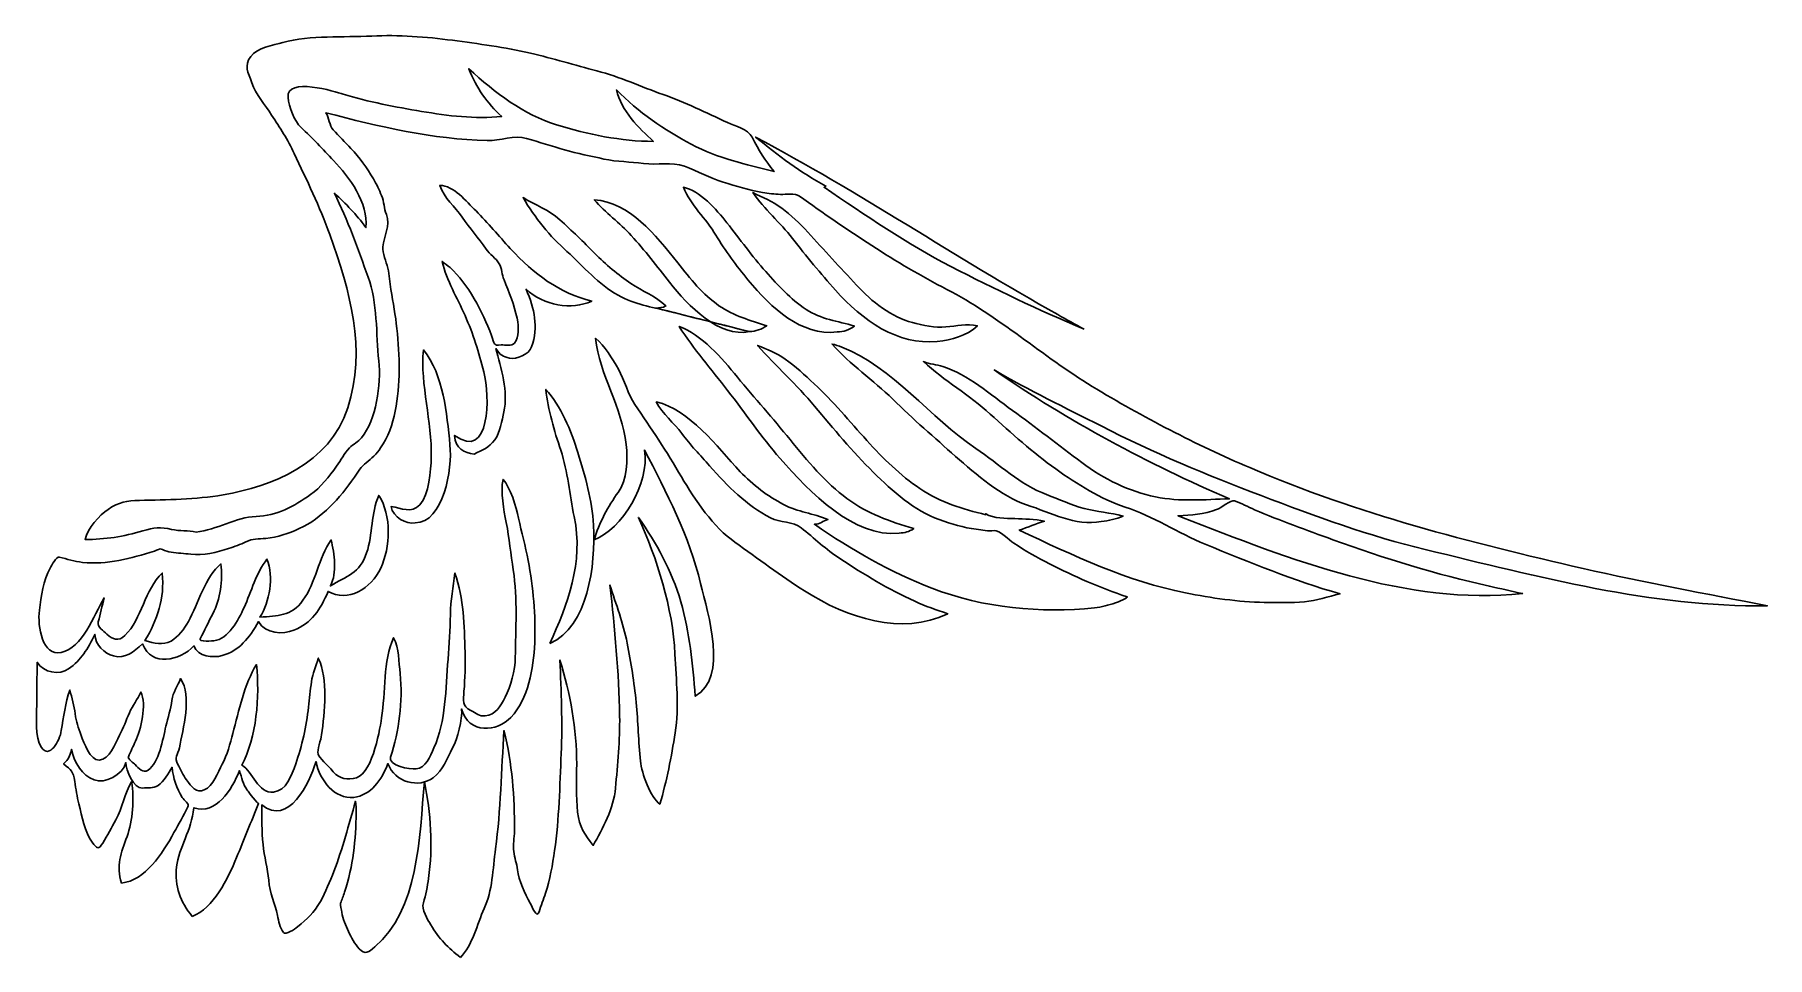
# Model space of a CAD drawing. Header units: centimetres. Extents: x -10.3 to 10.3, y -5.5 to 5.5.
import ezdxf

# ---------------------------------------------------------------- set-up
doc = ezdxf.new("R2010")
doc.units = ezdxf.units.CM
doc.header["$MEASUREMENT"] = 0
doc.layers.add('Camada 1', color=7, linetype='Continuous')

msp = doc.modelspace()

# ---------------------------------------------------------------- linework, layer by layer
at = {"layer": 'Camada 1'}
for points, knots in [([(-8.39568, -0.42339), (-8.48871, -0.3987), (-8.59129, -0.41572), (-8.68725, -0.39159), (-8.68725, -0.39159), (-8.81639, -0.35936), (-8.90146, -0.37082), (-9.02925, -0.40858), (-9.02925, -0.40858), (-9.2611, -0.47692), (-9.47584, -0.51291), (-9.71701, -0.51132), (-9.71701, -0.51132), (-9.6891, -0.38001), (-9.54164, -0.22258), (-9.44351, -0.15329), (-9.44351, -0.15329), (-9.31667, -0.06352), (-9.21785, -0.05206), (-9.07092, -0.04748), (-9.07092, -0.04748), (-8.73985, -0.03708), (-8.40271, -0.03684), (-8.07569, 0.01951), (-8.07569, 0.01951), (-7.48972, 0.12053), (-6.8118, 0.38292), (-6.59154, 1.05512), (-6.59154, 1.05512), (-6.36522, 1.74597), (-6.56715, 2.4532), (-6.80453, 3.11588), (-6.80453, 3.11588), (-6.92492, 3.45161), (-7.07964, 3.76096), (-7.2286, 4.08145), (-7.2286, 4.08145), (-7.30544, 4.24719), (-7.39965, 4.38956), (-7.49752, 4.53918), (-7.49752, 4.53918), (-7.57301, 4.65449), (-7.68868, 4.78768), (-7.73342, 4.92169), (-7.73342, 4.92169), (-7.77829, 5.05573), (-7.8279, 5.12031), (-7.74662, 5.23639), (-7.74662, 5.23639), (-7.67627, 5.33627), (-7.47137, 5.37368), (-7.36541, 5.40186), (-7.36541, 5.40186), (-7.02854, 5.49177), (-6.65043, 5.46131), (-6.30372, 5.4793), (-6.30372, 5.4793), (-5.99125, 5.49576), (-5.65872, 5.46999), (-5.34744, 5.42808), (-5.34744, 5.42808), (-5.03714, 5.38636), (-4.72305, 5.34624), (-4.41624, 5.27494), (-4.41624, 5.27494), (-4.1511, 5.21321), (-3.89078, 5.13299), (-3.62712, 5.06481), (-3.62712, 5.06481), (-3.35764, 4.99504), (-3.10356, 4.87473), (-2.8403, 4.78374), (-2.8403, 4.78374), (-2.57931, 4.69357), (-2.32629, 4.56517), (-2.07314, 4.45013), (-2.07314, 4.45013), (-1.98458, 4.40994), (-1.83144, 4.37147), (-1.78252, 4.27503), (-1.78252, 4.27503), (-1.70352, 4.11927), (-1.62697, 4.00092), (-1.52074, 3.86585), (-1.52074, 3.86585), (-1.86028, 3.95597), (-2.18529, 4.02113), (-2.50586, 4.19131), (-2.50586, 4.19131), (-2.81765, 4.35665), (-3.14036, 4.57678), (-3.39608, 4.83795), (-3.39608, 4.83795), (-3.33705, 4.5885), (-3.12811, 4.38279), (-2.95568, 4.22549), (-2.95568, 4.22549), (-3.33597, 4.2253), (-3.74022, 4.30934), (-4.10863, 4.42358), (-4.10863, 4.42358), (-4.50117, 4.54531), (-4.83655, 4.8013), (-5.15265, 5.09009), (-5.15265, 5.09009), (-5.05949, 4.86255), (-4.93535, 4.68118), (-4.76051, 4.52219), (-4.76051, 4.52219), (-5.07782, 4.4893), (-5.39757, 4.52925), (-5.71301, 4.58278), (-5.71301, 4.58278), (-6.019, 4.63474), (-6.34793, 4.69515), (-6.64704, 4.78849), (-6.64704, 4.78849), (-6.73155, 4.8149), (-7.32818, 4.9977), (-7.30231, 4.74872), (-7.30231, 4.74872), (-7.29072, 4.63765), (-7.22669, 4.46308), (-7.14756, 4.39129), (-7.14756, 4.39129), (-7.01045, 4.26694), (-6.8874, 4.13377), (-6.75973, 3.99793), (-6.75973, 3.99793), (-6.57733, 3.80415), (-6.34224, 3.49115), (-6.37622, 3.20005), (-6.37622, 3.20005), (-6.49309, 3.361), (-6.60876, 3.47882), (-6.75124, 3.60817), (-6.75124, 3.60817), (-6.58961, 3.29178), (-6.47139, 2.94576), (-6.34886, 2.61024), (-6.34886, 2.61024), (-6.23766, 2.30586), (-6.25546, 1.93225), (-6.22257, 1.61419), (-6.22257, 1.61419), (-6.19317, 1.3305), (-6.25477, 0.91093), (-6.42707, 0.69976), (-6.42707, 0.69976), (-6.46858, 0.64875), (-6.52602, 0.62462), (-6.57063, 0.5785), (-6.57063, 0.5785), (-6.63492, 0.51217), (-6.66956, 0.43393), (-6.72388, 0.35884), (-6.72388, 0.35884), (-6.80921, 0.2406), (-6.91732, 0.10338), (-7.03365, 0.02197), (-7.03365, 0.02197), (-7.23262, -0.11741), (-7.43846, -0.23065), (-7.68299, -0.2379), (-7.68299, -0.2379), (-7.92292, -0.24492), (-8.1494, -0.39777), (-8.39568, -0.42339), (-8.39568, -0.42339), (-8.39568, -0.42339), (-8.39568, -0.42339), (-8.39568, -0.42339)], [0, 0, 0, 0, 0.02272727, 0.02272727, 0.02272727, 0.02272727, 0.04545455, 0.04545455, 0.04545455, 0.04545455, 0.06818182, 0.06818182, 0.06818182, 0.06818182, 0.09090909, 0.09090909, 0.09090909, 0.09090909, 0.11363636, 0.11363636, 0.11363636, 0.11363636, 0.13636364, 0.13636364, 0.13636364, 0.13636364, 0.15909091, 0.15909091, 0.15909091, 0.15909091, 0.18181818, 0.18181818, 0.18181818, 0.18181818, 0.20454545, 0.20454545, 0.20454545, 0.20454545, 0.22727273, 0.22727273, 0.22727273, 0.22727273, 0.25, 0.25, 0.25, 0.25, 0.27272727, 0.27272727, 0.27272727, 0.27272727, 0.29545455, 0.29545455, 0.29545455, 0.29545455, 0.31818182, 0.31818182, 0.31818182, 0.31818182, 0.34090909, 0.34090909, 0.34090909, 0.34090909, 0.36363636, 0.36363636, 0.36363636, 0.36363636, 0.38636364, 0.38636364, 0.38636364, 0.38636364, 0.40909091, 0.40909091, 0.40909091, 0.40909091, 0.43181818, 0.43181818, 0.43181818, 0.43181818, 0.45454545, 0.45454545, 0.45454545, 0.45454545, 0.47727273, 0.47727273, 0.47727273, 0.47727273, 0.5, 0.5, 0.5, 0.5, 0.52272727, 0.52272727, 0.52272727, 0.52272727, 0.54545455, 0.54545455, 0.54545455, 0.54545455, 0.56818182, 0.56818182, 0.56818182, 0.56818182, 0.59090909, 0.59090909, 0.59090909, 0.59090909, 0.61363636, 0.61363636, 0.61363636, 0.61363636, 0.63636364, 0.63636364, 0.63636364, 0.63636364, 0.65909091, 0.65909091, 0.65909091, 0.65909091, 0.68181818, 0.68181818, 0.68181818, 0.68181818, 0.70454545, 0.70454545, 0.70454545, 0.70454545, 0.72727273, 0.72727273, 0.72727273, 0.72727273, 0.75, 0.75, 0.75, 0.75, 0.77272727, 0.77272727, 0.77272727, 0.77272727, 0.79545455, 0.79545455, 0.79545455, 0.79545455, 0.81818182, 0.81818182, 0.81818182, 0.81818182, 0.84090909, 0.84090909, 0.84090909, 0.84090909, 0.86363636, 0.86363636, 0.86363636, 0.86363636, 0.88636364, 0.88636364, 0.88636364, 0.88636364, 0.90909091, 0.90909091, 0.90909091, 0.90909091, 0.93181818, 0.93181818, 0.93181818, 0.93181818, 0.95454545, 0.95454545, 0.95454545, 0.95454545, 1, 1, 1, 1]), ([(-5.25227, -5.48434), (-5.39504, -5.37067), (-5.5072, -5.26474), (-5.60329, -5.09905), (-5.60329, -5.09905), (-5.64372, -5.02949), (-5.71788, -4.91598), (-5.69132, -4.83486), (-5.69132, -4.83486), (-5.66206, -4.74519), (-5.64507, -4.63939), (-5.63078, -4.54448), (-5.63078, -4.54448), (-5.57577, -4.17742), (-5.6053, -3.75846), (-5.68039, -3.39341), (-5.68039, -3.39341), (-5.73701, -4.05892), (-5.75304, -4.92569), (-6.26906, -5.36016), (-6.26906, -5.36016), (-6.34603, -5.42512), (-6.38352, -5.45935), (-6.45509, -5.38186), (-6.45509, -5.38186), (-6.50994, -5.32254), (-6.54931, -5.25012), (-6.58233, -5.17509), (-6.58233, -5.17509), (-6.61186, -5.10688), (-6.65337, -5.02303), (-6.66118, -4.9485), (-6.66118, -4.9485), (-6.66414, -4.91924), (-6.68788, -4.86479), (-6.67817, -4.84132), (-6.67817, -4.84132), (-6.65997, -4.79766), (-6.64555, -4.75395), (-6.6306, -4.70895), (-6.6306, -4.70895), (-6.52598, -4.395), (-6.49754, -4.0925), (-6.49109, -3.7578), (-6.49109, -3.7578), (-6.49027, -3.71346), (-6.49458, -3.67152), (-6.49919, -3.62744), (-6.49919, -3.62744), (-6.58007, -3.90769), (-6.65408, -4.19076), (-6.75626, -4.4612), (-6.75626, -4.4612), (-6.80383, -4.58738), (-6.85397, -4.70089), (-6.91734, -4.81786), (-6.91734, -4.81786), (-6.99325, -4.95793), (-7.07371, -5.02355), (-7.18923, -5.12089), (-7.18923, -5.12089), (-7.2209, -5.14759), (-7.33118, -5.22186), (-7.35745, -5.18801), (-7.35745, -5.18801), (-7.39949, -5.13329), (-7.41259, -5.05241), (-7.42809, -4.98449), (-7.42809, -4.98449), (-7.46085, -4.844), (-7.5172, -4.71448), (-7.53242, -4.56767), (-7.53242, -4.56767), (-7.54724, -4.42559), (-7.58444, -4.28406), (-7.59941, -4.13955), (-7.59941, -4.13955), (-7.61573, -3.98183), (-7.61425, -3.8279), (-7.61491, -3.66962), (-7.61491, -3.66962), (-7.29947, -3.9287), (-7.04497, -3.41525), (-6.96949, -3.15548), (-6.96949, -3.15548), (-6.92327, -3.38681), (-6.7433, -3.60302), (-6.52062, -3.58011), (-6.52062, -3.58011), (-6.32017, -3.55908), (-6.18672, -3.37387), (-6.11327, -3.17786), (-6.11327, -3.17786), (-6.03575, -3.40543), (-5.74121, -3.47414), (-5.57418, -3.34608), (-5.57418, -3.34608), (-5.45287, -3.25334), (-5.41863, -3.12367), (-5.34489, -2.99236), (-5.34489, -2.99236), (-5.288, -2.89073), (-5.22599, -2.65009), (-5.23773, -2.52839), (-5.23773, -2.52839), (-5.15563, -2.83237), (-4.81122, -2.80258), (-4.6508, -2.62869), (-4.6508, -2.62869), (-4.44591, -2.40707), (-4.38, -2.05108), (-4.36746, -1.74183), (-4.36746, -1.74183), (-4.35412, -1.4125), (-4.38511, -1.08521), (-4.44591, -0.76007), (-4.44591, -0.76007), (-4.478, -0.58994), (-4.52423, -0.42632), (-4.56021, -0.25834), (-4.56021, -0.25834), (-4.58961, -0.12248), (-4.65485, 0.10406), (-4.74502, 0.20402), (-4.74502, 0.20402), (-4.77508, 0.05069), (-4.73761, -0.1583), (-4.70634, -0.3112), (-4.70634, -0.3112), (-4.66901, -0.49599), (-4.65268, -0.68741), (-4.62345, -0.874), (-4.62345, -0.874), (-4.56858, -1.22542), (-4.59527, -1.56782), (-4.59853, -1.91802), (-4.59853, -1.91802), (-4.59975, -2.0628), (-4.65232, -2.26499), (-4.71757, -2.38768), (-4.71757, -2.38768), (-4.7762, -2.49767), (-4.83094, -2.59742), (-4.95765, -2.61064), (-4.95765, -2.61064), (-5.02843, -2.61789), (-5.06549, -2.5799), (-5.12764, -2.54809), (-5.12764, -2.54809), (-5.23387, -2.49308), (-5.21903, -2.43001), (-5.20932, -2.31758), (-5.20932, -2.31758), (-5.19598, -2.16309), (-5.19395, -2.0086), (-5.19678, -1.85411), (-5.19678, -1.85411), (-5.20297, -1.52682), (-5.21255, -1.22311), (-5.3173, -0.91079), (-5.3173, -0.91079), (-5.34156, -1.0797), (-5.36664, -1.23215), (-5.3708, -1.40659), (-5.3708, -1.40659), (-5.37525, -1.58452), (-5.38482, -1.75962), (-5.39898, -1.9366), (-5.39898, -1.9366), (-5.42716, -2.28656), (-5.42163, -2.67315), (-5.56681, -2.99089), (-5.56681, -2.99089), (-5.61576, -3.09807), (-5.66211, -3.23031), (-5.77927, -3.24256), (-5.77927, -3.24256), (-5.85084, -3.24984), (-6.11571, -3.20078), (-6.08217, -3.10021), (-6.08217, -3.10021), (-5.97999, -2.79366), (-5.93525, -2.43658), (-5.96919, -2.10794), (-5.96919, -2.10794), (-5.9839, -1.9676), (-5.98268, -1.80748), (-6.04642, -1.68156), (-6.04642, -1.68156), (-6.17313, -1.9517), (-6.14077, -2.33643), (-6.18919, -2.63514), (-6.18919, -2.63514), (-6.21993, -2.82416), (-6.30606, -3.33502), (-6.52688, -3.35793), (-6.52688, -3.35793), (-6.63472, -3.36912), (-6.71235, -3.34825), (-6.79406, -3.2427), (-6.79406, -3.2427), (-6.82547, -3.20198), (-6.93492, -3.11181), (-6.94559, -3.06569), (-6.94559, -3.06569), (-6.95623, -3.01825), (-6.90932, -2.89207), (-6.90286, -2.83815), (-6.90286, -2.83815), (-6.8701, -2.57071), (-6.82063, -2.17143), (-6.9422, -1.92367), (-6.9422, -1.92367), (-6.96297, -2.01723), (-7.01028, -2.10539), (-7.02388, -2.20487), (-7.02388, -2.20487), (-7.03777, -2.30464), (-7.0487, -2.40624), (-7.05907, -2.50681), (-7.05907, -2.50681), (-7.08225, -2.73194), (-7.13657, -2.97121), (-7.2107, -3.18055), (-7.2107, -3.18055), (-7.26126, -3.32292), (-7.3219, -3.50191), (-7.47531, -3.51784), (-7.47531, -3.51784), (-7.66187, -3.53723), (-7.72079, -3.2713), (-7.85221, -3.19727), (-7.85221, -3.19727), (-7.67631, -2.86445), (-7.63747, -2.38336), (-7.67724, -1.99998), (-7.67724, -1.99998), (-7.8208, -2.23157), (-7.88862, -2.54984), (-7.95844, -2.81889), (-7.95844, -2.81889), (-7.98998, -2.94086), (-8.02652, -3.07517), (-8.08462, -3.1846), (-8.08462, -3.1846), (-8.13949, -3.2884), (-8.19125, -3.44503), (-8.29854, -3.4922), (-8.29854, -3.4922), (-8.39411, -3.53414), (-8.44845, -3.45325), (-8.51097, -3.37115), (-8.51097, -3.37115), (-8.55074, -3.31927), (-8.57918, -3.24661), (-8.61315, -3.18851), (-8.61315, -3.18851), (-8.66141, -3.10601), (-8.6114, -3.07662), (-8.59481, -2.98915), (-8.59481, -2.98915), (-8.55303, -2.7705), (-8.44167, -2.37312), (-8.58052, -2.16767), (-8.58052, -2.16767), (-8.61545, -2.25612), (-8.67125, -2.32512), (-8.68392, -2.42596), (-8.68392, -2.42596), (-8.6962, -2.52409), (-8.7307, -2.63464), (-8.7547, -2.73222), (-8.7547, -2.73222), (-8.79338, -2.88994), (-8.83384, -3.16627), (-8.96634, -3.25742), (-8.96634, -3.25742), (-9.02566, -3.29814), (-9.08172, -3.2348), (-9.12189, -3.18987), (-9.12189, -3.18987), (-9.13618, -3.17357), (-9.2141, -3.12261), (-9.20182, -3.09621), (-9.20182, -3.09621), (-9.17324, -3.03475), (-9.1448, -2.97328), (-9.11609, -2.91219), (-9.11609, -2.91219), (-9.05206, -2.77458), (-8.98168, -2.47505), (-9.0518, -2.32812), (-9.0518, -2.32812), (-9.09252, -2.4149), (-9.15128, -2.48719), (-9.18957, -2.57614), (-9.18957, -2.57614), (-9.22868, -2.66594), (-9.26101, -2.75476), (-9.3067, -2.84019), (-9.3067, -2.84019), (-9.36533, -2.95034), (-9.42142, -3.12409), (-9.55001, -3.13742), (-9.55001, -3.13742), (-9.65193, -3.14792), (-9.73294, -2.92917), (-9.76353, -2.84328), (-9.76353, -2.84328), (-9.79978, -2.74287), (-9.82285, -2.68813), (-9.83457, -2.58394), (-9.83457, -2.58394), (-9.84523, -2.49052), (-9.87434, -2.39548), (-9.89725, -2.30435), (-9.89725, -2.30435), (-9.95035, -2.45183), (-9.97543, -2.62936), (-9.99917, -2.78613), (-9.99917, -2.78613), (-10.01682, -2.90437), (-10.14152, -3.13202), (-10.23655, -2.98565), (-10.23655, -2.98565), (-10.31648, -2.86296), (-10.29195, -2.62492), (-10.29248, -2.48419), (-10.29248, -2.48419), (-10.29356, -2.31166), (-10.28655, -2.14476), (-10.28629, -1.97275), (-10.28629, -1.97275), (-10.21377, -2.09732), (-10.02234, -2.13076), (-9.91235, -2.05175), (-9.91235, -2.05175), (-9.75934, -1.94174), (-9.68857, -1.81677), (-9.59974, -1.64088), (-9.59974, -1.64088), (-9.59866, -1.76923), (-9.48113, -1.86951), (-9.37921, -1.89716), (-9.37921, -1.89716), (-9.23025, -1.93743), (-9.14614, -1.84726), (-9.03358, -1.75534), (-9.03358, -1.75534), (-8.92574, -2.03114), (-8.59075, -1.95499), (-8.42104, -1.77894), (-8.42104, -1.77894), (-8.37344, -1.9097), (-8.19472, -1.92237), (-8.08766, -1.89353), (-8.08766, -1.89353), (-7.88089, -1.83773), (-7.7636, -1.68242), (-7.65253, -1.48859), (-7.65253, -1.48859), (-7.57032, -1.63631), (-7.36353, -1.64372), (-7.23142, -1.59075), (-7.23142, -1.59075), (-7.02571, -1.50799), (-6.91585, -1.34583), (-6.82526, -1.12945), (-6.82526, -1.12945), (-6.59139, -1.266), (-6.31247, -1.09791), (-6.19926, -0.85312), (-6.19926, -0.85312), (-6.08388, -0.60359), (-6.06742, -0.22632), (-6.22244, 0.0131), (-6.22244, 0.0131), (-6.31788, -0.20312), (-6.29335, -0.44738), (-6.36762, -0.67169), (-6.36762, -0.67169), (-6.4489, -0.91691), (-6.60863, -0.94641), (-6.79844, -1.06452), (-6.79844, -1.06452), (-6.71406, -0.9041), (-6.75261, -0.68143), (-6.78902, -0.5172), (-6.78902, -0.5172), (-6.93904, -0.73127), (-6.97235, -1.02581), (-7.12454, -1.23501), (-7.12454, -1.23501), (-7.26892, -1.43332), (-7.42407, -1.41511), (-7.63585, -1.4371), (-7.63585, -1.4371), (-7.52047, -1.24755), (-7.46977, -0.96421), (-7.55253, -0.74556), (-7.55253, -0.74556), (-7.67924, -0.90436), (-7.73948, -1.1319), (-7.82563, -1.32008), (-7.82563, -1.32008), (-7.89492, -1.47147), (-8.01139, -1.69899), (-8.18366, -1.71693), (-8.18366, -1.71693), (-8.18702, -1.71722), (-8.37292, -1.73553), (-8.34892, -1.6924), (-8.34892, -1.6924), (-8.29473, -1.59482), (-8.24862, -1.4929), (-8.19715, -1.3953), (-8.19715, -1.3953), (-8.10481, -1.22036), (-8.08015, -1.00184), (-8.10076, -0.80261), (-8.10076, -0.80261), (-8.28488, -0.95128), (-8.37265, -1.27547), (-8.48724, -1.48711), (-8.48724, -1.48711), (-8.53685, -1.57866), (-8.60776, -1.67152), (-8.69388, -1.72005), (-8.69388, -1.72005), (-8.79365, -1.77654), (-8.89219, -1.7454), (-9.00432, -1.71547), (-9.00432, -1.71547), (-8.85671, -1.46729), (-8.76802, -1.21453), (-8.79929, -0.91246), (-8.79929, -0.91246), (-9.0081, -1.1032), (-9.03776, -1.45893), (-9.24358, -1.65385), (-9.24358, -1.65385), (-9.32446, -1.73016), (-9.3854, -1.7028), (-9.45601, -1.63835), (-9.45601, -1.63835), (-9.49752, -1.60073), (-9.57491, -1.55599), (-9.55954, -1.49291), (-9.55954, -1.49291), (-9.53636, -1.39771), (-9.51316, -1.30244), (-9.48998, -1.20711), (-9.48998, -1.20711), (-9.61627, -1.42145), (-9.74705, -1.80023), (-9.99925, -1.85552), (-9.99925, -1.85552), (-10.22557, -1.90539), (-10.28354, -1.55194), (-10.26024, -1.35162), (-10.26024, -1.35162), (-10.24095, -1.18663), (-10.20997, -0.99602), (-10.1338, -0.85259), (-10.1338, -0.85259), (-10.11668, -0.81999), (-10.0571, -0.71403), (-10.02381, -0.7221), (-10.02381, -0.7221), (-9.93242, -0.74448), (-9.84061, -0.77306), (-9.74788, -0.78385), (-9.74788, -0.78385), (-9.45631, -0.81809), (-9.16945, -0.73358), (-8.89243, -0.65053), (-8.89243, -0.65053), (-8.84822, -0.63746), (-8.84174, -0.6124), (-8.79578, -0.63233), (-8.79578, -0.63233), (-8.76247, -0.64662), (-8.7281, -0.65577), (-8.69291, -0.66196), (-8.69291, -0.66196), (-8.61353, -0.67574), (-8.53871, -0.67842), (-8.45984, -0.6876), (-8.45984, -0.6876), (-8.31289, -0.70432), (-8.14951, -0.66522), (-8.00933, -0.6191), (-8.00933, -0.6191), (-7.94099, -0.59648), (-7.86791, -0.57087), (-7.80309, -0.53851), (-7.80309, -0.53851), (-7.72398, -0.49901), (-7.65294, -0.5075), (-7.566, -0.49858), (-7.566, -0.49858), (-7.42998, -0.48429), (-7.29438, -0.44008), (-7.16873, -0.38267), (-7.16873, -0.38267), (-6.89158, -0.25646), (-6.69261, -0.0245), (-6.51158, 0.23156), (-6.51158, 0.23156), (-6.46885, 0.29244), (-6.43191, 0.36009), (-6.37355, 0.40142), (-6.37355, 0.40142), (-6.30992, 0.44598), (-6.24845, 0.5118), (-6.20128, 0.57718), (-6.20128, 0.57718), (-6.11352, 0.69884), (-6.05758, 0.86304), (-6.027, 1.01406), (-6.027, 1.01406), (-5.96271, 1.33333), (-5.97334, 1.67203), (-6.00718, 1.99791), (-6.00718, 1.99791), (-6.02364, 2.15536), (-6.05409, 2.30559), (-6.07753, 2.46149), (-6.07753, 2.46149), (-6.0902, 2.54782), (-6.09478, 2.63294), (-6.11542, 2.7184), (-6.11542, 2.7184), (-6.1332, 2.79293), (-6.18133, 2.89472), (-6.17487, 2.97269), (-6.17487, 2.97269), (-6.16516, 3.09146), (-6.07891, 3.22672), (-6.13201, 3.35552), (-6.13201, 3.35552), (-6.16059, 3.42569), (-6.16019, 3.50731), (-6.19024, 3.58018), (-6.19024, 3.58018), (-6.21884, 3.64953), (-6.24943, 3.71599), (-6.28663, 3.78023), (-6.28663, 3.78023), (-6.36172, 3.91025), (-6.45377, 4.03439), (-6.55394, 4.14062), (-6.55394, 4.14062), (-6.62432, 4.21502), (-6.69441, 4.28945), (-6.7645, 4.36364), (-6.7645, 4.36364), (-6.81101, 4.41298), (-6.81437, 4.50633), (-6.85091, 4.5661), (-6.85091, 4.5661), (-6.21991, 4.40251), (-5.57948, 4.24913), (-4.93284, 4.23585), (-4.93284, 4.23585), (-4.78184, 4.23297), (-4.61092, 4.3038), (-4.46387, 4.26059), (-4.46387, 4.26059), (-4.31369, 4.21651), (-4.16434, 4.16926), (-4.01432, 4.12539), (-4.01432, 4.12539), (-3.85864, 4.07996), (-3.70119, 4.05096), (-3.54386, 4.01559), (-3.54386, 4.01559), (-3.38614, 3.98008), (-3.23073, 3.98532), (-3.0734, 3.96288), (-3.0734, 3.96288), (-2.90989, 3.93949), (-2.7418, 3.98796), (-2.58461, 3.92946), (-2.58461, 3.92946), (-2.42946, 3.87162), (-2.2855, 3.78926), (-2.12696, 3.74134), (-2.12696, 3.74134), (-1.97099, 3.69422), (-1.82015, 3.64543), (-1.65934, 3.61826), (-1.65934, 3.61826), (-1.58602, 3.60585), (-1.51686, 3.59857), (-1.44259, 3.59461), (-1.44259, 3.59461), (-1.37464, 3.59083), (-1.27447, 3.61464), (-1.21801, 3.57426), (-1.21801, 3.57426), (-0.65442, 3.17053), (-0.07247, 2.77718), (0.5352, 2.46343), (0.5352, 2.46343), (1.14544, 2.14826), (1.67291, 1.67), (2.26417, 1.30961), (2.26417, 1.30961), (2.86766, 0.94189), (3.49745, 0.61849), (4.138, 0.34288), (4.138, 0.34288), (5.42806, -0.21203), (6.75933, -0.54607), (8.1045, -0.8569), (8.1045, -0.8569), (8.83136, -1.02488), (9.56534, -1.15561), (10.29557, -1.30092), (10.29557, -1.30092), (8.91601, -1.31709), (7.57288, -0.95397), (6.22511, -0.63137), (6.22511, -0.63137), (5.56582, -0.47352), (4.91339, -0.23251), (4.27418, 0.00987), (4.27418, 0.00987), (3.63172, 0.25345), (2.98778, 0.52385), (2.36974, 0.83876), (2.36974, 0.83876), (1.94336, 1.05598), (1.51334, 1.26297), (1.09805, 1.5058), (1.09805, 1.5058), (1.98017, 0.89517), (2.93145, 0.3877), (3.89676, -0.02828), (3.89676, -0.02828), (3.59561, -0.03542), (3.31267, -0.06482), (3.01718, -0.00415), (3.01718, -0.00415), (2.70944, 0.05954), (2.40073, 0.20598), (2.1399, 0.40355), (2.1399, 0.40355), (1.86666, 0.61075), (1.5906, 0.82347), (1.31414, 1.02458), (1.31414, 1.02458), (1.05355, 1.21413), (0.7864, 1.44826), (0.48697, 1.54761), (0.48697, 1.54761), (0.41148, 1.57261), (0.32968, 1.57383), (0.25554, 1.6045), (0.25554, 1.6045), (0.50734, 1.37548), (0.79862, 1.21088), (1.05167, 0.98077), (1.05167, 0.98077), (1.29903, 0.75572), (1.56173, 0.52024), (1.83042, 0.3281), (1.83042, 0.3281), (2.08857, 0.14353), (2.36287, -0.02948), (2.65648, -0.12598), (2.65648, -0.12598), (2.9862, -0.23438), (3.28653, -0.43414), (3.60911, -0.56757), (3.60911, -0.56757), (4.13984, -0.78675), (4.66406, -1.00138), (5.2123, -1.15868), (5.2123, -1.15868), (5.07144, -1.19173), (4.93152, -1.23742), (4.78809, -1.25237), (4.78809, -1.25237), (4.63117, -1.26854), (4.46985, -1.26234), (4.31144, -1.25991), (4.31144, -1.25991), (4.00098, -1.25533), (3.68205, -1.20789), (3.37495, -1.14709), (3.37495, -1.14709), (2.69002, -1.01133), (2.03587, -0.70344), (1.39568, -0.39975), (1.39568, -0.39975), (1.49905, -0.3693), (1.59478, -0.32413), (1.69506, -0.29408), (1.69506, -0.29408), (1.57859, -0.26982), (1.46051, -0.26887), (1.34229, -0.26265), (1.34229, -0.26265), (1.23701, -0.25699), (1.09046, -0.26847), (0.99828, -0.20494), (0.99828, -0.20494), (0.99854, -0.20899), (0.99907, -0.2133), (0.9995, -0.21735), (0.9995, -0.21735), (0.71507, -0.14713), (0.46541, -0.0753), (0.21255, 0.09531), (0.21255, 0.09531), (-0.01581, 0.24917), (-0.22745, 0.45496), (-0.41618, 0.66504), (-0.41618, 0.66504), (-0.62094, 0.89314), (-0.81869, 1.1374), (-1.04353, 1.34081), (-1.04353, 1.34081), (-1.15595, 1.44273), (-1.26488, 1.55131), (-1.3886, 1.63569), (-1.3886, 1.63569), (-1.4943, 1.70782), (-1.60103, 1.74771), (-1.71658, 1.79698), (-1.71658, 1.79698), (-1.497, 1.54822), (-1.25112, 1.33123), (-1.03787, 1.0748), (-1.03787, 1.0748), (-0.81247, 0.80418), (-0.58723, 0.53439), (-0.33987, 0.28899), (-0.33987, 0.28899), (-0.10907, 0.06005), (0.14892, -0.16879), (0.44494, -0.27542), (0.44494, -0.27542), (0.59239, -0.32855), (0.73111, -0.36937), (0.88452, -0.3908), (0.88452, -0.3908), (0.95665, -0.40091), (1.02552, -0.41342), (1.09764, -0.40601), (1.09764, -0.40601), (1.15762, -0.39969), (1.28097, -0.52047), (1.3318, -0.55457), (1.3318, -0.55457), (1.60638, -0.73803), (1.90253, -0.88133), (2.19979, -1.01045), (2.19979, -1.01045), (2.3583, -1.07892), (2.51576, -1.14012), (2.67874, -1.19352), (2.67874, -1.19352), (2.70099, -1.20093), (2.56685, -1.2593), (2.53949, -1.26739), (2.53949, -1.26739), (2.45739, -1.29083), (2.37704, -1.31578), (2.29213, -1.32454), (2.29213, -1.32454), (1.65896, -1.39032), (0.96636, -1.32856), (0.35826, -1.09134), (0.35826, -1.09134), (-0.13577, -0.89872), (-0.59585, -0.63893), (-1.04083, -0.32958), (-1.04083, -0.32958), (-0.97638, -0.33175), (-0.93783, -0.28793), (-0.87962, -0.27566), (-0.87962, -0.27566), (-1.05472, -0.20007), (-1.23604, -0.18523), (-1.40897, -0.0949), (-1.40897, -0.0949), (-1.5919, 0.00027), (-1.77468, 0.13836), (-1.92216, 0.29507), (-1.92216, 0.29507), (-2.20349, 0.59378), (-2.52713, 1.03567), (-2.92184, 1.12565), (-2.92184, 1.12565), (-2.84448, 0.97769), (-2.71385, 0.87789), (-2.61667, 0.74767), (-2.61667, 0.74767), (-2.5165, 0.61342), (-2.39828, 0.49007), (-2.28869, 0.36606), (-2.28869, 0.36606), (-2.07059, 0.11965), (-1.84588, -0.10582), (-1.56413, -0.25383), (-1.56413, -0.25383), (-1.45253, -0.31249), (-1.29103, -0.29603), (-1.19773, -0.37178), (-1.19773, -0.37178), (-1.04636, -0.49471), (-0.89875, -0.63359), (-0.73767, -0.73926), (-0.73767, -0.73926), (-0.44636, -0.93029), (-0.1595, -1.1028), (0.15215, -1.24718), (0.15215, -1.24718), (0.28129, -1.30729), (0.41139, -1.35058), (0.54511, -1.3945), (0.54511, -1.3945), (-0.00096, -1.66019), (-0.65218, -1.44668), (-1.15767, -1.12423), (-1.15767, -1.12423), (-1.44196, -0.94267), (-1.70888, -0.7395), (-1.9856, -0.54461), (-1.9856, -0.54461), (-2.23714, -0.36747), (-2.46267, -0.04301), (-2.62293, 0.23475), (-2.62293, 0.23475), (-2.79573, 0.53373), (-2.98419, 0.81218), (-3.17684, 1.09578), (-3.17684, 1.09578), (-3.25759, 1.21468), (-3.29924, 1.38486), (-3.37245, 1.51348), (-3.37245, 1.51348), (-3.44659, 1.64437), (-3.5307, 1.78928), (-3.64394, 1.88281), (-3.64394, 1.88281), (-3.59851, 1.44363), (-3.32554, 1.06194), (-3.27945, 0.61739), (-3.27945, 0.61739), (-3.26032, 0.43353), (-3.26638, 0.19916), (-3.37637, 0.04787), (-3.37637, 0.04787), (-3.49054, -0.11001), (-3.60365, -0.32056), (-3.66109, -0.51506), (-3.66109, -0.51506), (-3.33028, -0.38928), (-2.99773, 0.15246), (-3.06215, 0.55256), (-3.06215, 0.55256), (-2.80333, 0.05414), (-2.52526, -0.47852), (-2.39381, -1.03605), (-2.39381, -1.03605), (-2.30726, -1.40353), (-2.06086, -2.15222), (-2.45866, -2.37677), (-2.45866, -2.37677), (-2.48536, -1.99257), (-2.52444, -1.62242), (-2.63053, -1.2524), (-2.63053, -1.2524), (-2.73663, -0.88212), (-2.92102, -0.55483), (-3.13387, -0.24923), (-3.13387, -0.24923), (-2.91416, -0.73519), (-2.7234, -1.33087), (-2.69942, -1.87573), (-2.69942, -1.87573), (-2.68579, -2.1882), (-2.64685, -2.50324), (-2.69646, -2.81085), (-2.69646, -2.81085), (-2.74258, -3.09972), (-2.79581, -3.38402), (-2.87966, -3.66119), (-2.87966, -3.66119), (-2.98938, -3.58623), (-3.09575, -3.28995), (-3.11003, -3.15136), (-3.11003, -3.15136), (-3.13442, -2.9176), (-3.13657, -2.68387), (-3.16083, -2.45011), (-3.16083, -2.45011), (-3.18552, -2.21085), (-3.2219, -1.97992), (-3.26799, -1.74402), (-3.26799, -1.74402), (-3.31503, -1.50611), (-3.40078, -1.2837), (-3.47222, -1.05425), (-3.47222, -1.05425), (-3.41803, -1.57418), (-3.36467, -2.09126), (-3.35752, -2.61349), (-3.35752, -2.61349), (-3.35347, -2.90064), (-3.38205, -3.18586), (-3.407, -3.47082), (-3.407, -3.47082), (-3.4279, -3.70916), (-3.56162, -3.95424), (-3.67161, -4.15292), (-3.67161, -4.15292), (-3.77191, -4.02282), (-3.83822, -3.93845), (-3.85711, -3.7566), (-3.85711, -3.7566), (-3.87624, -3.57274), (-3.86952, -3.36946), (-3.8683, -3.18386), (-3.8683, -3.18386), (-3.86587, -2.77516), (-3.94688, -2.33651), (-4.06713, -1.94736), (-4.06713, -1.94736), (-4.05324, -2.31791), (-4.03639, -2.6897), (-4.05245, -3.05946), (-4.05245, -3.05946), (-4.06901, -3.44065), (-4.07737, -3.83858), (-4.13103, -4.21415), (-4.13103, -4.21415), (-4.15421, -4.37618), (-4.18778, -4.56787), (-4.23887, -4.72072), (-4.23887, -4.72072), (-4.2634, -4.7943), (-4.29226, -4.86682), (-4.31653, -4.94069), (-4.31653, -4.94069), (-4.34553, -5.02914), (-4.39688, -4.88571), (-4.42115, -4.8392), (-4.42115, -4.8392), (-4.48007, -4.72649), (-4.55947, -4.57351), (-4.57321, -4.44169), (-4.57321, -4.44169), (-4.58062, -4.36861), (-4.61015, -4.29932), (-4.61785, -4.22627), (-4.61785, -4.22627), (-4.62595, -4.14658), (-4.60975, -4.06046), (-4.60909, -3.97957), (-4.60909, -3.97957), (-4.60599, -3.57547), (-4.63483, -3.17807), (-4.73419, -2.78606), (-4.73419, -2.78606), (-4.76277, -3.25398), (-4.77221, -3.73075), (-4.83354, -4.1942), (-4.83354, -4.1942), (-4.86468, -4.42822), (-4.87114, -4.69429), (-4.96887, -4.90297), (-4.96887, -4.90297), (-5.05465, -5.08696), (-5.10815, -5.34752), (-5.25227, -5.48434), (-5.25227, -5.48434), (-5.25227, -5.48434), (-5.25227, -5.48434), (-5.25227, -5.48434)], [0, 0, 0, 0, 0.00404858, 0.00404858, 0.00404858, 0.00404858, 0.00809717, 0.00809717, 0.00809717, 0.00809717, 0.01214575, 0.01214575, 0.01214575, 0.01214575, 0.01619433, 0.01619433, 0.01619433, 0.01619433, 0.02024291, 0.02024291, 0.02024291, 0.02024291, 0.0242915, 0.0242915, 0.0242915, 0.0242915, 0.02834008, 0.02834008, 0.02834008, 0.02834008, 0.03238866, 0.03238866, 0.03238866, 0.03238866, 0.03643725, 0.03643725, 0.03643725, 0.03643725, 0.04048583, 0.04048583, 0.04048583, 0.04048583, 0.04453441, 0.04453441, 0.04453441, 0.04453441, 0.048583, 0.048583, 0.048583, 0.048583, 0.05263158, 0.05263158, 0.05263158, 0.05263158, 0.05668016, 0.05668016, 0.05668016, 0.05668016, 0.06072874, 0.06072874, 0.06072874, 0.06072874, 0.06477733, 0.06477733, 0.06477733, 0.06477733, 0.06882591, 0.06882591, 0.06882591, 0.06882591, 0.07287449, 0.07287449, 0.07287449, 0.07287449, 0.07692308, 0.07692308, 0.07692308, 0.07692308, 0.08097166, 0.08097166, 0.08097166, 0.08097166, 0.08502024, 0.08502024, 0.08502024, 0.08502024, 0.08906883, 0.08906883, 0.08906883, 0.08906883, 0.09311741, 0.09311741, 0.09311741, 0.09311741, 0.09716599, 0.09716599, 0.09716599, 0.09716599, 0.10121457, 0.10121457, 0.10121457, 0.10121457, 0.10526316, 0.10526316, 0.10526316, 0.10526316, 0.10931174, 0.10931174, 0.10931174, 0.10931174, 0.11336032, 0.11336032, 0.11336032, 0.11336032, 0.11740891, 0.11740891, 0.11740891, 0.11740891, 0.12145749, 0.12145749, 0.12145749, 0.12145749, 0.12550607, 0.12550607, 0.12550607, 0.12550607, 0.12955466, 0.12955466, 0.12955466, 0.12955466, 0.13360324, 0.13360324, 0.13360324, 0.13360324, 0.13765182, 0.13765182, 0.13765182, 0.13765182, 0.1417004, 0.1417004, 0.1417004, 0.1417004, 0.14574899, 0.14574899, 0.14574899, 0.14574899, 0.14979757, 0.14979757, 0.14979757, 0.14979757, 0.15384615, 0.15384615, 0.15384615, 0.15384615, 0.15789474, 0.15789474, 0.15789474, 0.15789474, 0.16194332, 0.16194332, 0.16194332, 0.16194332, 0.1659919, 0.1659919, 0.1659919, 0.1659919, 0.17004049, 0.17004049, 0.17004049, 0.17004049, 0.17408907, 0.17408907, 0.17408907, 0.17408907, 0.17813765, 0.17813765, 0.17813765, 0.17813765, 0.18218623, 0.18218623, 0.18218623, 0.18218623, 0.18623482, 0.18623482, 0.18623482, 0.18623482, 0.1902834, 0.1902834, 0.1902834, 0.1902834, 0.19433198, 0.19433198, 0.19433198, 0.19433198, 0.19838057, 0.19838057, 0.19838057, 0.19838057, 0.20242915, 0.20242915, 0.20242915, 0.20242915, 0.20647773, 0.20647773, 0.20647773, 0.20647773, 0.21052632, 0.21052632, 0.21052632, 0.21052632, 0.2145749, 0.2145749, 0.2145749, 0.2145749, 0.21862348, 0.21862348, 0.21862348, 0.21862348, 0.22267206, 0.22267206, 0.22267206, 0.22267206, 0.22672065, 0.22672065, 0.22672065, 0.22672065, 0.23076923, 0.23076923, 0.23076923, 0.23076923, 0.23481781, 0.23481781, 0.23481781, 0.23481781, 0.2388664, 0.2388664, 0.2388664, 0.2388664, 0.24291498, 0.24291498, 0.24291498, 0.24291498, 0.24696356, 0.24696356, 0.24696356, 0.24696356, 0.25101215, 0.25101215, 0.25101215, 0.25101215, 0.25506073, 0.25506073, 0.25506073, 0.25506073, 0.25910931, 0.25910931, 0.25910931, 0.25910931, 0.26315789, 0.26315789, 0.26315789, 0.26315789, 0.26720648, 0.26720648, 0.26720648, 0.26720648, 0.27125506, 0.27125506, 0.27125506, 0.27125506, 0.27530364, 0.27530364, 0.27530364, 0.27530364, 0.27935223, 0.27935223, 0.27935223, 0.27935223, 0.28340081, 0.28340081, 0.28340081, 0.28340081, 0.28744939, 0.28744939, 0.28744939, 0.28744939, 0.29149798, 0.29149798, 0.29149798, 0.29149798, 0.29554656, 0.29554656, 0.29554656, 0.29554656, 0.29959514, 0.29959514, 0.29959514, 0.29959514, 0.30364372, 0.30364372, 0.30364372, 0.30364372, 0.30769231, 0.30769231, 0.30769231, 0.30769231, 0.31174089, 0.31174089, 0.31174089, 0.31174089, 0.31578947, 0.31578947, 0.31578947, 0.31578947, 0.31983806, 0.31983806, 0.31983806, 0.31983806, 0.32388664, 0.32388664, 0.32388664, 0.32388664, 0.32793522, 0.32793522, 0.32793522, 0.32793522, 0.33198381, 0.33198381, 0.33198381, 0.33198381, 0.33603239, 0.33603239, 0.33603239, 0.33603239, 0.34008097, 0.34008097, 0.34008097, 0.34008097, 0.34412955, 0.34412955, 0.34412955, 0.34412955, 0.34817814, 0.34817814, 0.34817814, 0.34817814, 0.35222672, 0.35222672, 0.35222672, 0.35222672, 0.3562753, 0.3562753, 0.3562753, 0.3562753, 0.36032389, 0.36032389, 0.36032389, 0.36032389, 0.36437247, 0.36437247, 0.36437247, 0.36437247, 0.36842105, 0.36842105, 0.36842105, 0.36842105, 0.37246964, 0.37246964, 0.37246964, 0.37246964, 0.37651822, 0.37651822, 0.37651822, 0.37651822, 0.3805668, 0.3805668, 0.3805668, 0.3805668, 0.38461538, 0.38461538, 0.38461538, 0.38461538, 0.38866397, 0.38866397, 0.38866397, 0.38866397, 0.39271255, 0.39271255, 0.39271255, 0.39271255, 0.39676113, 0.39676113, 0.39676113, 0.39676113, 0.40080972, 0.40080972, 0.40080972, 0.40080972, 0.4048583, 0.4048583, 0.4048583, 0.4048583, 0.40890688, 0.40890688, 0.40890688, 0.40890688, 0.41295547, 0.41295547, 0.41295547, 0.41295547, 0.41700405, 0.41700405, 0.41700405, 0.41700405, 0.42105263, 0.42105263, 0.42105263, 0.42105263, 0.42510121, 0.42510121, 0.42510121, 0.42510121, 0.4291498, 0.4291498, 0.4291498, 0.4291498, 0.43319838, 0.43319838, 0.43319838, 0.43319838, 0.43724696, 0.43724696, 0.43724696, 0.43724696, 0.44129555, 0.44129555, 0.44129555, 0.44129555, 0.44534413, 0.44534413, 0.44534413, 0.44534413, 0.44939271, 0.44939271, 0.44939271, 0.44939271, 0.4534413, 0.4534413, 0.4534413, 0.4534413, 0.45748988, 0.45748988, 0.45748988, 0.45748988, 0.46153846, 0.46153846, 0.46153846, 0.46153846, 0.46558704, 0.46558704, 0.46558704, 0.46558704, 0.46963563, 0.46963563, 0.46963563, 0.46963563, 0.47368421, 0.47368421, 0.47368421, 0.47368421, 0.47773279, 0.47773279, 0.47773279, 0.47773279, 0.48178138, 0.48178138, 0.48178138, 0.48178138, 0.48582996, 0.48582996, 0.48582996, 0.48582996, 0.48987854, 0.48987854, 0.48987854, 0.48987854, 0.49392713, 0.49392713, 0.49392713, 0.49392713, 0.49797571, 0.49797571, 0.49797571, 0.49797571, 0.50202429, 0.50202429, 0.50202429, 0.50202429, 0.50607287, 0.50607287, 0.50607287, 0.50607287, 0.51012146, 0.51012146, 0.51012146, 0.51012146, 0.51417004, 0.51417004, 0.51417004, 0.51417004, 0.51821862, 0.51821862, 0.51821862, 0.51821862, 0.52226721, 0.52226721, 0.52226721, 0.52226721, 0.52631579, 0.52631579, 0.52631579, 0.52631579, 0.53036437, 0.53036437, 0.53036437, 0.53036437, 0.53441296, 0.53441296, 0.53441296, 0.53441296, 0.53846154, 0.53846154, 0.53846154, 0.53846154, 0.54251012, 0.54251012, 0.54251012, 0.54251012, 0.5465587, 0.5465587, 0.5465587, 0.5465587, 0.55060729, 0.55060729, 0.55060729, 0.55060729, 0.55465587, 0.55465587, 0.55465587, 0.55465587, 0.55870445, 0.55870445, 0.55870445, 0.55870445, 0.56275304, 0.56275304, 0.56275304, 0.56275304, 0.56680162, 0.56680162, 0.56680162, 0.56680162, 0.5708502, 0.5708502, 0.5708502, 0.5708502, 0.57489879, 0.57489879, 0.57489879, 0.57489879, 0.57894737, 0.57894737, 0.57894737, 0.57894737, 0.58299595, 0.58299595, 0.58299595, 0.58299595, 0.58704453, 0.58704453, 0.58704453, 0.58704453, 0.59109312, 0.59109312, 0.59109312, 0.59109312, 0.5951417, 0.5951417, 0.5951417, 0.5951417, 0.59919028, 0.59919028, 0.59919028, 0.59919028, 0.60323887, 0.60323887, 0.60323887, 0.60323887, 0.60728745, 0.60728745, 0.60728745, 0.60728745, 0.61133603, 0.61133603, 0.61133603, 0.61133603, 0.61538462, 0.61538462, 0.61538462, 0.61538462, 0.6194332, 0.6194332, 0.6194332, 0.6194332, 0.62348178, 0.62348178, 0.62348178, 0.62348178, 0.62753036, 0.62753036, 0.62753036, 0.62753036, 0.63157895, 0.63157895, 0.63157895, 0.63157895, 0.63562753, 0.63562753, 0.63562753, 0.63562753, 0.63967611, 0.63967611, 0.63967611, 0.63967611, 0.6437247, 0.6437247, 0.6437247, 0.6437247, 0.64777328, 0.64777328, 0.64777328, 0.64777328, 0.65182186, 0.65182186, 0.65182186, 0.65182186, 0.65587045, 0.65587045, 0.65587045, 0.65587045, 0.65991903, 0.65991903, 0.65991903, 0.65991903, 0.66396761, 0.66396761, 0.66396761, 0.66396761, 0.66801619, 0.66801619, 0.66801619, 0.66801619, 0.67206478, 0.67206478, 0.67206478, 0.67206478, 0.67611336, 0.67611336, 0.67611336, 0.67611336, 0.68016194, 0.68016194, 0.68016194, 0.68016194, 0.68421053, 0.68421053, 0.68421053, 0.68421053, 0.68825911, 0.68825911, 0.68825911, 0.68825911, 0.69230769, 0.69230769, 0.69230769, 0.69230769, 0.69635628, 0.69635628, 0.69635628, 0.69635628, 0.70040486, 0.70040486, 0.70040486, 0.70040486, 0.70445344, 0.70445344, 0.70445344, 0.70445344, 0.70850202, 0.70850202, 0.70850202, 0.70850202, 0.71255061, 0.71255061, 0.71255061, 0.71255061, 0.71659919, 0.71659919, 0.71659919, 0.71659919, 0.72064777, 0.72064777, 0.72064777, 0.72064777, 0.72469636, 0.72469636, 0.72469636, 0.72469636, 0.72874494, 0.72874494, 0.72874494, 0.72874494, 0.73279352, 0.73279352, 0.73279352, 0.73279352, 0.73684211, 0.73684211, 0.73684211, 0.73684211, 0.74089069, 0.74089069, 0.74089069, 0.74089069, 0.74493927, 0.74493927, 0.74493927, 0.74493927, 0.74898785, 0.74898785, 0.74898785, 0.74898785, 0.75303644, 0.75303644, 0.75303644, 0.75303644, 0.75708502, 0.75708502, 0.75708502, 0.75708502, 0.7611336, 0.7611336, 0.7611336, 0.7611336, 0.76518219, 0.76518219, 0.76518219, 0.76518219, 0.76923077, 0.76923077, 0.76923077, 0.76923077, 0.77327935, 0.77327935, 0.77327935, 0.77327935, 0.77732794, 0.77732794, 0.77732794, 0.77732794, 0.78137652, 0.78137652, 0.78137652, 0.78137652, 0.7854251, 0.7854251, 0.7854251, 0.7854251, 0.78947368, 0.78947368, 0.78947368, 0.78947368, 0.79352227, 0.79352227, 0.79352227, 0.79352227, 0.79757085, 0.79757085, 0.79757085, 0.79757085, 0.80161943, 0.80161943, 0.80161943, 0.80161943, 0.80566802, 0.80566802, 0.80566802, 0.80566802, 0.8097166, 0.8097166, 0.8097166, 0.8097166, 0.81376518, 0.81376518, 0.81376518, 0.81376518, 0.81781377, 0.81781377, 0.81781377, 0.81781377, 0.82186235, 0.82186235, 0.82186235, 0.82186235, 0.82591093, 0.82591093, 0.82591093, 0.82591093, 0.82995951, 0.82995951, 0.82995951, 0.82995951, 0.8340081, 0.8340081, 0.8340081, 0.8340081, 0.83805668, 0.83805668, 0.83805668, 0.83805668, 0.84210526, 0.84210526, 0.84210526, 0.84210526, 0.84615385, 0.84615385, 0.84615385, 0.84615385, 0.85020243, 0.85020243, 0.85020243, 0.85020243, 0.85425101, 0.85425101, 0.85425101, 0.85425101, 0.8582996, 0.8582996, 0.8582996, 0.8582996, 0.86234818, 0.86234818, 0.86234818, 0.86234818, 0.86639676, 0.86639676, 0.86639676, 0.86639676, 0.87044534, 0.87044534, 0.87044534, 0.87044534, 0.87449393, 0.87449393, 0.87449393, 0.87449393, 0.87854251, 0.87854251, 0.87854251, 0.87854251, 0.88259109, 0.88259109, 0.88259109, 0.88259109, 0.88663968, 0.88663968, 0.88663968, 0.88663968, 0.89068826, 0.89068826, 0.89068826, 0.89068826, 0.89473684, 0.89473684, 0.89473684, 0.89473684, 0.89878543, 0.89878543, 0.89878543, 0.89878543, 0.90283401, 0.90283401, 0.90283401, 0.90283401, 0.90688259, 0.90688259, 0.90688259, 0.90688259, 0.91093117, 0.91093117, 0.91093117, 0.91093117, 0.91497976, 0.91497976, 0.91497976, 0.91497976, 0.91902834, 0.91902834, 0.91902834, 0.91902834, 0.92307692, 0.92307692, 0.92307692, 0.92307692, 0.92712551, 0.92712551, 0.92712551, 0.92712551, 0.93117409, 0.93117409, 0.93117409, 0.93117409, 0.93522267, 0.93522267, 0.93522267, 0.93522267, 0.93927126, 0.93927126, 0.93927126, 0.93927126, 0.94331984, 0.94331984, 0.94331984, 0.94331984, 0.94736842, 0.94736842, 0.94736842, 0.94736842, 0.951417, 0.951417, 0.951417, 0.951417, 0.95546559, 0.95546559, 0.95546559, 0.95546559, 0.95951417, 0.95951417, 0.95951417, 0.95951417, 0.96356275, 0.96356275, 0.96356275, 0.96356275, 0.96761134, 0.96761134, 0.96761134, 0.96761134, 0.97165992, 0.97165992, 0.97165992, 0.97165992, 0.9757085, 0.9757085, 0.9757085, 0.9757085, 0.97975709, 0.97975709, 0.97975709, 0.97975709, 0.98380567, 0.98380567, 0.98380567, 0.98380567, 0.98785425, 0.98785425, 0.98785425, 0.98785425, 0.99190283, 0.99190283, 0.99190283, 0.99190283, 1, 1, 1, 1]), ([(2.16794, 1.98961), (1.62697, 2.21824), (1.10733, 2.46747), (0.58203, 2.73722), (0.58203, 2.73722), (0.0617, 3.00432), (-0.43479, 3.34806), (-0.92451, 3.67922), (-0.92451, 3.67922), (-0.91779, 3.68427), (-0.91075, 3.68906), (-0.90374, 3.69417), (-0.90374, 3.69417), (-1.20677, 3.85459), (-1.46979, 4.05564), (-1.74099, 4.27705), (-1.74099, 4.27705), (-0.51618, 3.62819), (0.64158, 2.84258), (1.85332, 2.16554), (1.85332, 2.16554), (1.95821, 2.10696), (2.06293, 2.04809), (2.16794, 1.98961)], [0, 0, 0, 0, 0.14285714, 0.14285714, 0.14285714, 0.14285714, 0.28571429, 0.28571429, 0.28571429, 0.28571429, 0.42857143, 0.42857143, 0.42857143, 0.42857143, 0.57142857, 0.57142857, 0.57142857, 0.57142857, 0.71428571, 0.71428571, 0.71428571, 0.71428571, 1, 1, 1, 1]), ([(-5.08661, 0.50363), (-4.98699, 0.55512), (-4.91447, 0.57433), (-4.84086, 0.67564), (-4.84086, 0.67564), (-4.7763, 0.7642), (-4.76037, 0.89987), (-4.7345, 1.00798), (-4.7345, 1.00798), (-4.67923, 1.2383), (-4.77009, 1.53762), (-4.82872, 1.75956), (-4.82872, 1.75956), (-4.78464, 1.68381), (-4.74326, 1.66487), (-4.66738, 1.64558), (-4.66738, 1.64558), (-4.58933, 1.62582), (-4.43349, 1.69141), (-4.40412, 1.7789), (-4.40412, 1.7789), (-4.32189, 2.02242), (-4.37028, 2.22658), (-4.4699, 2.46679), (-4.4699, 2.46679), (-4.26122, 2.27206), (-3.93071, 2.2143), (-3.68993, 2.32458), (-3.68993, 2.32458), (-4.07545, 2.42107), (-4.37891, 2.64621), (-4.65902, 2.95146), (-4.65902, 2.95146), (-4.79557, 3.10029), (-4.92307, 3.2561), (-5.06584, 3.39818), (-5.06584, 3.39818), (-5.17908, 3.51087), (-5.33463, 3.70174), (-5.49653, 3.70121), (-5.49653, 3.70121), (-5.44451, 3.54934), (-5.31537, 3.44811), (-5.22988, 3.32182), (-5.22988, 3.32182), (-5.14093, 3.18998), (-5.03536, 3.076), (-4.94654, 2.94492), (-4.94654, 2.94492), (-4.90368, 2.88176), (-4.82724, 2.83424), (-4.78962, 2.76913), (-4.78962, 2.76913), (-4.75713, 2.71277), (-4.75821, 2.6379), (-4.73287, 2.57688), (-4.73287, 2.57688), (-4.67424, 2.43522), (-4.60857, 2.27316), (-4.57798, 2.12039), (-4.57798, 2.12039), (-4.55546, 2.00823), (-4.55237, 1.90491), (-4.60857, 1.82594), (-4.60857, 1.82594), (-4.64053, 1.78083), (-4.72274, 1.80768), (-4.76629, 1.80308), (-4.76629, 1.80308), (-4.86442, 1.79297), (-4.84395, 1.8134), (-4.88181, 1.91632), (-4.88181, 1.91632), (-4.98669, 2.20202), (-5.16058, 2.52751), (-5.37491, 2.72351), (-5.37491, 2.72351), (-5.4051, 2.75079), (-5.43989, 2.76873), (-5.46913, 2.79743), (-5.46913, 2.79743), (-5.41238, 2.56476), (-5.29186, 2.36722), (-5.19616, 2.15179), (-5.19616, 2.15179), (-5.10046, 1.93658), (-5.03156, 1.71417), (-4.97238, 1.48366), (-4.97238, 1.48366), (-4.89811, 1.19444), (-4.8965, 0.41424), (-5.32057, 0.72751), (-5.32057, 0.72751), (-5.31254, 0.56362), (-5.20523, 0.52559), (-5.08661, 0.50363), (-5.08661, 0.50363), (-5.08661, 0.50363), (-5.08661, 0.50363), (-5.08661, 0.50363)], [0, 0, 0, 0, 0.03846154, 0.03846154, 0.03846154, 0.03846154, 0.07692308, 0.07692308, 0.07692308, 0.07692308, 0.11538462, 0.11538462, 0.11538462, 0.11538462, 0.15384615, 0.15384615, 0.15384615, 0.15384615, 0.19230769, 0.19230769, 0.19230769, 0.19230769, 0.23076923, 0.23076923, 0.23076923, 0.23076923, 0.26923077, 0.26923077, 0.26923077, 0.26923077, 0.30769231, 0.30769231, 0.30769231, 0.30769231, 0.34615385, 0.34615385, 0.34615385, 0.34615385, 0.38461538, 0.38461538, 0.38461538, 0.38461538, 0.42307692, 0.42307692, 0.42307692, 0.42307692, 0.46153846, 0.46153846, 0.46153846, 0.46153846, 0.5, 0.5, 0.5, 0.5, 0.53846154, 0.53846154, 0.53846154, 0.53846154, 0.57692308, 0.57692308, 0.57692308, 0.57692308, 0.61538462, 0.61538462, 0.61538462, 0.61538462, 0.65384615, 0.65384615, 0.65384615, 0.65384615, 0.69230769, 0.69230769, 0.69230769, 0.69230769, 0.73076923, 0.73076923, 0.73076923, 0.73076923, 0.76923077, 0.76923077, 0.76923077, 0.76923077, 0.80769231, 0.80769231, 0.80769231, 0.80769231, 0.84615385, 0.84615385, 0.84615385, 0.84615385, 0.88461538, 0.88461538, 0.88461538, 0.88461538, 0.92307692, 0.92307692, 0.92307692, 0.92307692, 1, 1, 1, 1]), ([(-1.81081, 1.9613), (-1.74326, 1.9631), (-1.66442, 1.99289), (-1.60753, 2.03165), (-1.60753, 2.03165), (-1.80663, 2.09798), (-1.9971, 2.14703), (-2.17586, 2.27044), (-2.17586, 2.27044), (-2.36673, 2.40215), (-2.51879, 2.59328), (-2.6664, 2.77918), (-2.6664, 2.77918), (-2.93641, 3.11922), (-3.23298, 3.49538), (-3.65988, 3.53158), (-3.65988, 3.53158), (-3.52277, 3.37426), (-3.35886, 3.25718), (-3.21893, 3.10428), (-3.21893, 3.10428), (-3.0592, 2.93005), (-2.90916, 2.73818), (-2.76305, 2.5495), (-2.76305, 2.5495), (-2.54442, 2.26721), (-2.17167, 1.88587), (-1.81081, 1.9613), (-1.81081, 1.9613), (-2.183, 2.05504), (-2.55503, 2.14868), (-2.92709, 2.24242), (-2.92709, 2.24242), (-2.88653, 2.24673), (-2.84433, 2.24552), (-2.80779, 2.26708), (-2.80779, 2.26708), (-2.92574, 2.38538), (-3.08978, 2.4426), (-3.22379, 2.53426), (-3.22379, 2.53426), (-3.3737, 2.63705), (-3.52359, 2.76053), (-3.65379, 2.8933), (-3.65379, 2.8933), (-3.78912, 3.03088), (-3.9261, 3.16278), (-4.06789, 3.2915), (-4.06789, 3.2915), (-4.20444, 3.41517), (-4.35637, 3.46478), (-4.50559, 3.55585), (-4.50559, 3.55585), (-4.36809, 3.31746), (-4.18354, 3.09471), (-3.98539, 2.91617), (-3.98539, 2.91617), (-3.78171, 2.73258), (-3.61362, 2.52726), (-3.37542, 2.39476), (-3.37542, 2.39476), (-3.17227, 2.28152), (-2.98614, 2.25718), (-2.76963, 2.2028), (-2.76963, 2.2028), (-2.45017, 2.1223), (-2.13056, 2.04176), (-1.81081, 1.9613)], [0, 0, 0, 0, 0.05555556, 0.05555556, 0.05555556, 0.05555556, 0.11111111, 0.11111111, 0.11111111, 0.11111111, 0.16666667, 0.16666667, 0.16666667, 0.16666667, 0.22222222, 0.22222222, 0.22222222, 0.22222222, 0.27777778, 0.27777778, 0.27777778, 0.27777778, 0.33333333, 0.33333333, 0.33333333, 0.33333333, 0.38888889, 0.38888889, 0.38888889, 0.38888889, 0.44444444, 0.44444444, 0.44444444, 0.44444444, 0.5, 0.5, 0.5, 0.5, 0.55555556, 0.55555556, 0.55555556, 0.55555556, 0.61111111, 0.61111111, 0.61111111, 0.61111111, 0.66666667, 0.66666667, 0.66666667, 0.66666667, 0.72222222, 0.72222222, 0.72222222, 0.72222222, 0.77777778, 0.77777778, 0.77777778, 0.77777778, 0.83333333, 0.83333333, 0.83333333, 0.83333333, 0.88888889, 0.88888889, 0.88888889, 0.88888889, 1, 1, 1, 1]), ([(-0.76787, 1.95744), (-0.69765, 1.95871), (-0.62134, 1.98318), (-0.56472, 2.02856), (-0.56472, 2.02856), (-0.76207, 2.0882), (-0.96048, 2.10735), (-1.14006, 2.22665), (-1.14006, 2.22665), (-1.32905, 2.35214), (-1.46465, 2.50258), (-1.61901, 2.67628), (-1.61901, 2.67628), (-1.78144, 2.85929), (-1.92783, 3.0621), (-2.0811, 3.25553), (-2.0811, 3.25553), (-2.20728, 3.41447), (-2.40273, 3.64415), (-2.59955, 3.67913), (-2.59955, 3.67913), (-2.51719, 3.46662), (-2.32563, 3.30588), (-2.21321, 3.11088), (-2.21321, 3.11088), (-2.10523, 2.92371), (-1.96572, 2.74443), (-1.83078, 2.57978), (-1.83078, 2.57978), (-1.54972, 2.23716), (-1.20139, 1.91249), (-0.76787, 1.95744), (-0.76787, 1.95744), (-0.76787, 1.95744), (-0.76787, 1.95744), (-0.76787, 1.95744)], [0, 0, 0, 0, 0.1, 0.1, 0.1, 0.1, 0.2, 0.2, 0.2, 0.2, 0.3, 0.3, 0.3, 0.3, 0.4, 0.4, 0.4, 0.4, 0.5, 0.5, 0.5, 0.5, 0.6, 0.6, 0.6, 0.6, 0.7, 0.7, 0.7, 0.7, 0.8, 0.8, 0.8, 0.8, 1, 1, 1, 1]), ([(0.41931, 1.84523), (0.5978, 1.86375), (0.76091, 1.90548), (0.89921, 2.03118), (0.89921, 2.03118), (0.77425, 2.05645), (0.6478, 2.03004), (0.52297, 2.01708), (0.52297, 2.01708), (0.39764, 2.00401), (0.24733, 2.03663), (0.1244, 2.06896), (0.1244, 2.06896), (-0.11677, 2.13233), (-0.36198, 2.31971), (-0.54005, 2.51354), (-0.54005, 2.51354), (-0.73349, 2.7237), (-0.92626, 2.93547), (-1.11901, 3.14568), (-1.11901, 3.14568), (-1.21606, 3.25151), (-1.31824, 3.34621), (-1.42997, 3.43124), (-1.42997, 3.43124), (-1.53861, 3.51382), (-1.65415, 3.55594), (-1.77224, 3.61613), (-1.77224, 3.61613), (-1.63381, 3.41468), (-1.45032, 3.26127), (-1.3007, 3.06945), (-1.3007, 3.06945), (-1.13719, 2.8599), (-0.96531, 2.65252), (-0.79035, 2.45464), (-0.79035, 2.45464), (-0.47212, 2.09468), (-0.04548, 1.79697), (0.41931, 1.84523), (0.41931, 1.84523), (0.41931, 1.84523), (0.41931, 1.84523), (0.41931, 1.84523)], [0, 0, 0, 0, 0.08333333, 0.08333333, 0.08333333, 0.08333333, 0.16666667, 0.16666667, 0.16666667, 0.16666667, 0.25, 0.25, 0.25, 0.25, 0.33333333, 0.33333333, 0.33333333, 0.33333333, 0.41666667, 0.41666667, 0.41666667, 0.41666667, 0.5, 0.5, 0.5, 0.5, 0.58333333, 0.58333333, 0.58333333, 0.58333333, 0.66666667, 0.66666667, 0.66666667, 0.66666667, 0.75, 0.75, 0.75, 0.75, 0.83333333, 0.83333333, 0.83333333, 0.83333333, 1, 1, 1, 1]), ([(-0.03119, -0.43622), (0.03205, -0.42961), (0.0884, -0.42315), (0.14026, -0.38135), (0.14026, -0.38135), (-0.14509, -0.29832), (-0.4042, -0.20625), (-0.65344, -0.02443), (-0.65344, -0.02443), (-0.90149, 0.15636), (-1.13064, 0.43073), (-1.32961, 0.67687), (-1.32961, 0.67687), (-1.53424, 0.92968), (-1.75276, 1.16849), (-1.9571, 1.42096), (-1.9571, 1.42096), (-2.14218, 1.64924), (-2.38186, 1.92473), (-2.64917, 2.02297), (-2.64917, 2.02297), (-2.47285, 1.75222), (-2.26957, 1.51383), (-2.0733, 1.26155), (-2.0733, 1.26155), (-1.86491, 0.99358), (-1.67201, 0.7063), (-1.44891, 0.45362), (-1.44891, 0.45362), (-1.0899, 0.04755), (-0.57618, -0.49268), (-0.03119, -0.43622), (-0.03119, -0.43622), (-0.03119, -0.43622), (-0.03119, -0.43622), (-0.03119, -0.43622)], [0, 0, 0, 0, 0.1, 0.1, 0.1, 0.1, 0.2, 0.2, 0.2, 0.2, 0.3, 0.3, 0.3, 0.3, 0.4, 0.4, 0.4, 0.4, 0.5, 0.5, 0.5, 0.5, 0.6, 0.6, 0.6, 0.6, 0.7, 0.7, 0.7, 0.7, 0.8, 0.8, 0.8, 0.8, 1, 1, 1, 1]), ([(-5.78932, -0.31393), (-5.45288, -0.31314), (-5.34638, 0.33136), (-5.37575, 0.61383), (-5.37575, 0.61383), (-5.41486, 0.99176), (-5.44854, 1.44227), (-5.6924, 1.74439), (-5.6924, 1.74439), (-5.72989, 1.32447), (-5.58887, 0.89103), (-5.59884, 0.4691), (-5.59884, 0.4691), (-5.60273, 0.30249), (-5.62136, 0.02386), (-5.73404, -0.09774), (-5.73404, -0.09774), (-5.83662, -0.20773), (-5.94904, -0.13629), (-6.07562, -0.12065), (-6.07562, -0.12065), (-6.05473, -0.25085), (-5.89486, -0.33226), (-5.78932, -0.31393), (-5.78932, -0.31393), (-5.78932, -0.31393), (-5.78932, -0.31393), (-5.78932, -0.31393)], [0, 0, 0, 0, 0.125, 0.125, 0.125, 0.125, 0.25, 0.25, 0.25, 0.25, 0.375, 0.375, 0.375, 0.375, 0.5, 0.5, 0.5, 0.5, 0.625, 0.625, 0.625, 0.625, 0.75, 0.75, 0.75, 0.75, 1, 1, 1, 1]), ([(2.37202, -0.29845), (2.46193, -0.28903), (2.54699, -0.26786), (2.63179, -0.23413), (2.63179, -0.23413), (2.47809, -0.19248), (2.32172, -0.18158), (2.16808, -0.14166), (2.16808, -0.14166), (2.01063, -0.10123), (1.87302, -0.03411), (1.72149, 0.02278), (1.72149, 0.02278), (1.41037, 0.13917), (1.15692, 0.38433), (0.88004, 0.57142), (0.88004, 0.57142), (0.33587, 0.93853), (-0.10654, 1.53815), (-0.71585, 1.77713), (-0.71585, 1.77713), (-0.75239, 1.7915), (-0.79282, 1.80613), (-0.83071, 1.81433), (-0.83071, 1.81433), (-0.61179, 1.56522), (-0.34245, 1.38655), (-0.10845, 1.15745), (-0.10845, 1.15745), (0.13378, 0.92041), (0.3864, 0.70014), (0.63916, 0.47752), (0.63916, 0.47752), (0.88231, 0.26326), (1.18293, -0.0004), (1.48313, -0.0988), (1.48313, -0.0988), (1.77393, -0.19397), (2.05901, -0.35478), (2.37202, -0.29845), (2.37202, -0.29845), (2.37202, -0.29845), (2.37202, -0.29845), (2.37202, -0.29845)], [0, 0, 0, 0, 0.08333333, 0.08333333, 0.08333333, 0.08333333, 0.16666667, 0.16666667, 0.16666667, 0.16666667, 0.25, 0.25, 0.25, 0.25, 0.33333333, 0.33333333, 0.33333333, 0.33333333, 0.41666667, 0.41666667, 0.41666667, 0.41666667, 0.5, 0.5, 0.5, 0.5, 0.58333333, 0.58333333, 0.58333333, 0.58333333, 0.66666667, 0.66666667, 0.66666667, 0.66666667, 0.75, 0.75, 0.75, 0.75, 0.83333333, 0.83333333, 0.83333333, 0.83333333, 1, 1, 1, 1]), ([(-4.18735, -1.74927), (-3.73362, -1.54599), (-3.64276, -0.82106), (-3.66797, -0.34222), (-3.66797, -0.34222), (-3.684, -0.04311), (-3.76706, 0.23949), (-3.8544, 0.52204), (-3.8544, 0.52204), (-3.93502, 0.78268), (-4.05607, 1.07788), (-4.23535, 1.27496), (-4.23535, 1.27496), (-4.20987, 1.03136), (-4.13534, 0.78133), (-4.05781, 0.55035), (-4.05781, 0.55035), (-3.9706, 0.29066), (-3.95684, 0.02468), (-3.89903, -0.23978), (-3.89903, -0.23978), (-3.78119, -0.78076), (-3.98193, -1.29125), (-4.18735, -1.74927), (-4.18735, -1.74927), (-4.18735, -1.74927), (-4.18735, -1.74927), (-4.18735, -1.74927)], [0, 0, 0, 0, 0.125, 0.125, 0.125, 0.125, 0.25, 0.25, 0.25, 0.25, 0.375, 0.375, 0.375, 0.375, 0.5, 0.5, 0.5, 0.5, 0.625, 0.625, 0.625, 0.625, 0.75, 0.75, 0.75, 0.75, 1, 1, 1, 1]), ([(7.38606, -1.15562), (6.00274, -1.29934), (4.62267, -0.75311), (3.32709, -0.2445), (3.32709, -0.2445), (3.31323, -0.23897), (3.29934, -0.23386), (3.28544, -0.22833), (3.28544, -0.22833), (3.44382, -0.22092), (3.59265, -0.21026), (3.74391, -0.15594), (3.74391, -0.15594), (3.79796, -0.13655), (3.90943, -0.03733), (3.95796, -0.05323), (3.95796, -0.05323), (4.03953, -0.08019), (4.11584, -0.12332), (4.19521, -0.15716), (4.19521, -0.15716), (4.50242, -0.28834), (4.81611, -0.40034), (5.12832, -0.51493), (5.12832, -0.51493), (5.73424, -0.7376), (6.36482, -0.9289), (6.98911, -1.06746), (6.98911, -1.06746), (7.12115, -1.09686), (7.25368, -1.12625), (7.38606, -1.15562), (7.38606, -1.15562), (7.38606, -1.15562), (7.38606, -1.15562), (7.38606, -1.15562)], [0, 0, 0, 0, 0.1, 0.1, 0.1, 0.1, 0.2, 0.2, 0.2, 0.2, 0.3, 0.3, 0.3, 0.3, 0.4, 0.4, 0.4, 0.4, 0.5, 0.5, 0.5, 0.5, 0.6, 0.6, 0.6, 0.6, 0.7, 0.7, 0.7, 0.7, 0.8, 0.8, 0.8, 0.8, 1, 1, 1, 1]), ([(-9.28158, -4.60031), (-9.35318, -4.39325), (-9.28777, -4.24257), (-9.21729, -4.0468), (-9.21729, -4.0468), (-9.14977, -3.85863), (-9.12847, -3.59632), (-9.16297, -3.39518), (-9.16297, -3.39518), (-9.24494, -3.53483), (-9.27473, -3.70416), (-9.35101, -3.84905), (-9.35101, -3.84905), (-9.40006, -3.94232), (-9.45481, -4.03238), (-9.50685, -4.12363), (-9.50685, -4.12363), (-9.55524, -4.20856), (-9.57345, -4.19075), (-9.63142, -4.11379), (-9.63142, -4.11379), (-9.72201, -3.9934), (-9.75273, -3.80806), (-9.79009, -3.659), (-9.79009, -3.659), (-9.81152, -3.57206), (-9.82528, -3.48067), (-9.8397, -3.39182), (-9.8397, -3.39182), (-9.86018, -3.26551), (-9.87582, -3.26117), (-9.97249, -3.1814), (-9.97249, -3.1814), (-9.91129, -3.12102), (-9.89928, -3.09917), (-9.87933, -3.01048), (-9.87933, -3.01048), (-9.84628, -3.17574), (-9.75087, -3.31644), (-9.60866, -3.37375), (-9.60866, -3.37375), (-9.48383, -3.42402), (-9.26801, -3.31051), (-9.23094, -3.16722), (-9.23094, -3.16722), (-9.22972, -3.25927), (-9.13847, -3.47996), (-9.03319, -3.46903), (-9.03319, -3.46903), (-8.96673, -3.46202), (-8.91296, -3.47996), (-8.84798, -3.43776), (-8.84798, -3.43776), (-8.77559, -3.39085), (-8.7299, -3.29756), (-8.6815, -3.22181), (-8.6815, -3.22181), (-8.66764, -3.35606), (-8.62827, -3.47049), (-8.56127, -3.58119), (-8.56127, -3.58119), (-8.53904, -3.61799), (-8.47176, -3.65776), (-8.49237, -3.69496), (-8.49237, -3.69496), (-8.54764, -3.79661), (-8.60331, -3.89824), (-8.65898, -4.00013), (-8.65898, -4.00013), (-8.79509, -4.24902), (-9.00483, -4.57147), (-9.28158, -4.60031), (-9.28158, -4.60031), (-9.28158, -4.60031), (-9.28158, -4.60031), (-9.28158, -4.60031)], [0, 0, 0, 0, 0.05, 0.05, 0.05, 0.05, 0.1, 0.1, 0.1, 0.1, 0.15, 0.15, 0.15, 0.15, 0.2, 0.2, 0.2, 0.2, 0.25, 0.25, 0.25, 0.25, 0.3, 0.3, 0.3, 0.3, 0.35, 0.35, 0.35, 0.35, 0.4, 0.4, 0.4, 0.4, 0.45, 0.45, 0.45, 0.45, 0.5, 0.5, 0.5, 0.5, 0.55, 0.55, 0.55, 0.55, 0.6, 0.6, 0.6, 0.6, 0.65, 0.65, 0.65, 0.65, 0.7, 0.7, 0.7, 0.7, 0.75, 0.75, 0.75, 0.75, 0.8, 0.8, 0.8, 0.8, 0.85, 0.85, 0.85, 0.85, 0.9, 0.9, 0.9, 0.9, 1, 1, 1, 1]), ([(-8.4418, -4.99637), (-8.58684, -4.82529), (-8.6537, -4.63995), (-8.62796, -4.4081), (-8.62796, -4.4081), (-8.61529, -4.29406), (-8.56716, -4.18056), (-8.52647, -4.07435), (-8.52647, -4.07435), (-8.47578, -3.94304), (-8.43992, -3.84787), (-8.42093, -3.70364), (-8.42093, -3.70364), (-8.15833, -3.7945), (-7.97069, -3.48742), (-7.87904, -3.26189), (-7.87904, -3.26189), (-7.85343, -3.34468), (-7.8398, -3.42757), (-7.78818, -3.49499), (-7.78818, -3.49499), (-7.77402, -3.51359), (-7.65756, -3.66483), (-7.65311, -3.65393), (-7.65311, -3.65393), (-7.74005, -3.86771), (-7.82715, -4.08192), (-7.9141, -4.2957), (-7.9141, -4.2957), (-8.01688, -4.54853), (-8.19145, -4.90294), (-8.4418, -4.99637), (-8.4418, -4.99637), (-8.4418, -4.99637), (-8.4418, -4.99637), (-8.4418, -4.99637)], [0, 0, 0, 0, 0.1, 0.1, 0.1, 0.1, 0.2, 0.2, 0.2, 0.2, 0.3, 0.3, 0.3, 0.3, 0.4, 0.4, 0.4, 0.4, 0.5, 0.5, 0.5, 0.5, 0.6, 0.6, 0.6, 0.6, 0.7, 0.7, 0.7, 0.7, 0.8, 0.8, 0.8, 0.8, 1, 1, 1, 1])]:
    msp.add_open_spline(points, degree=3, knots=knots, dxfattribs=at)

doc.saveas('drawing.dxf')
